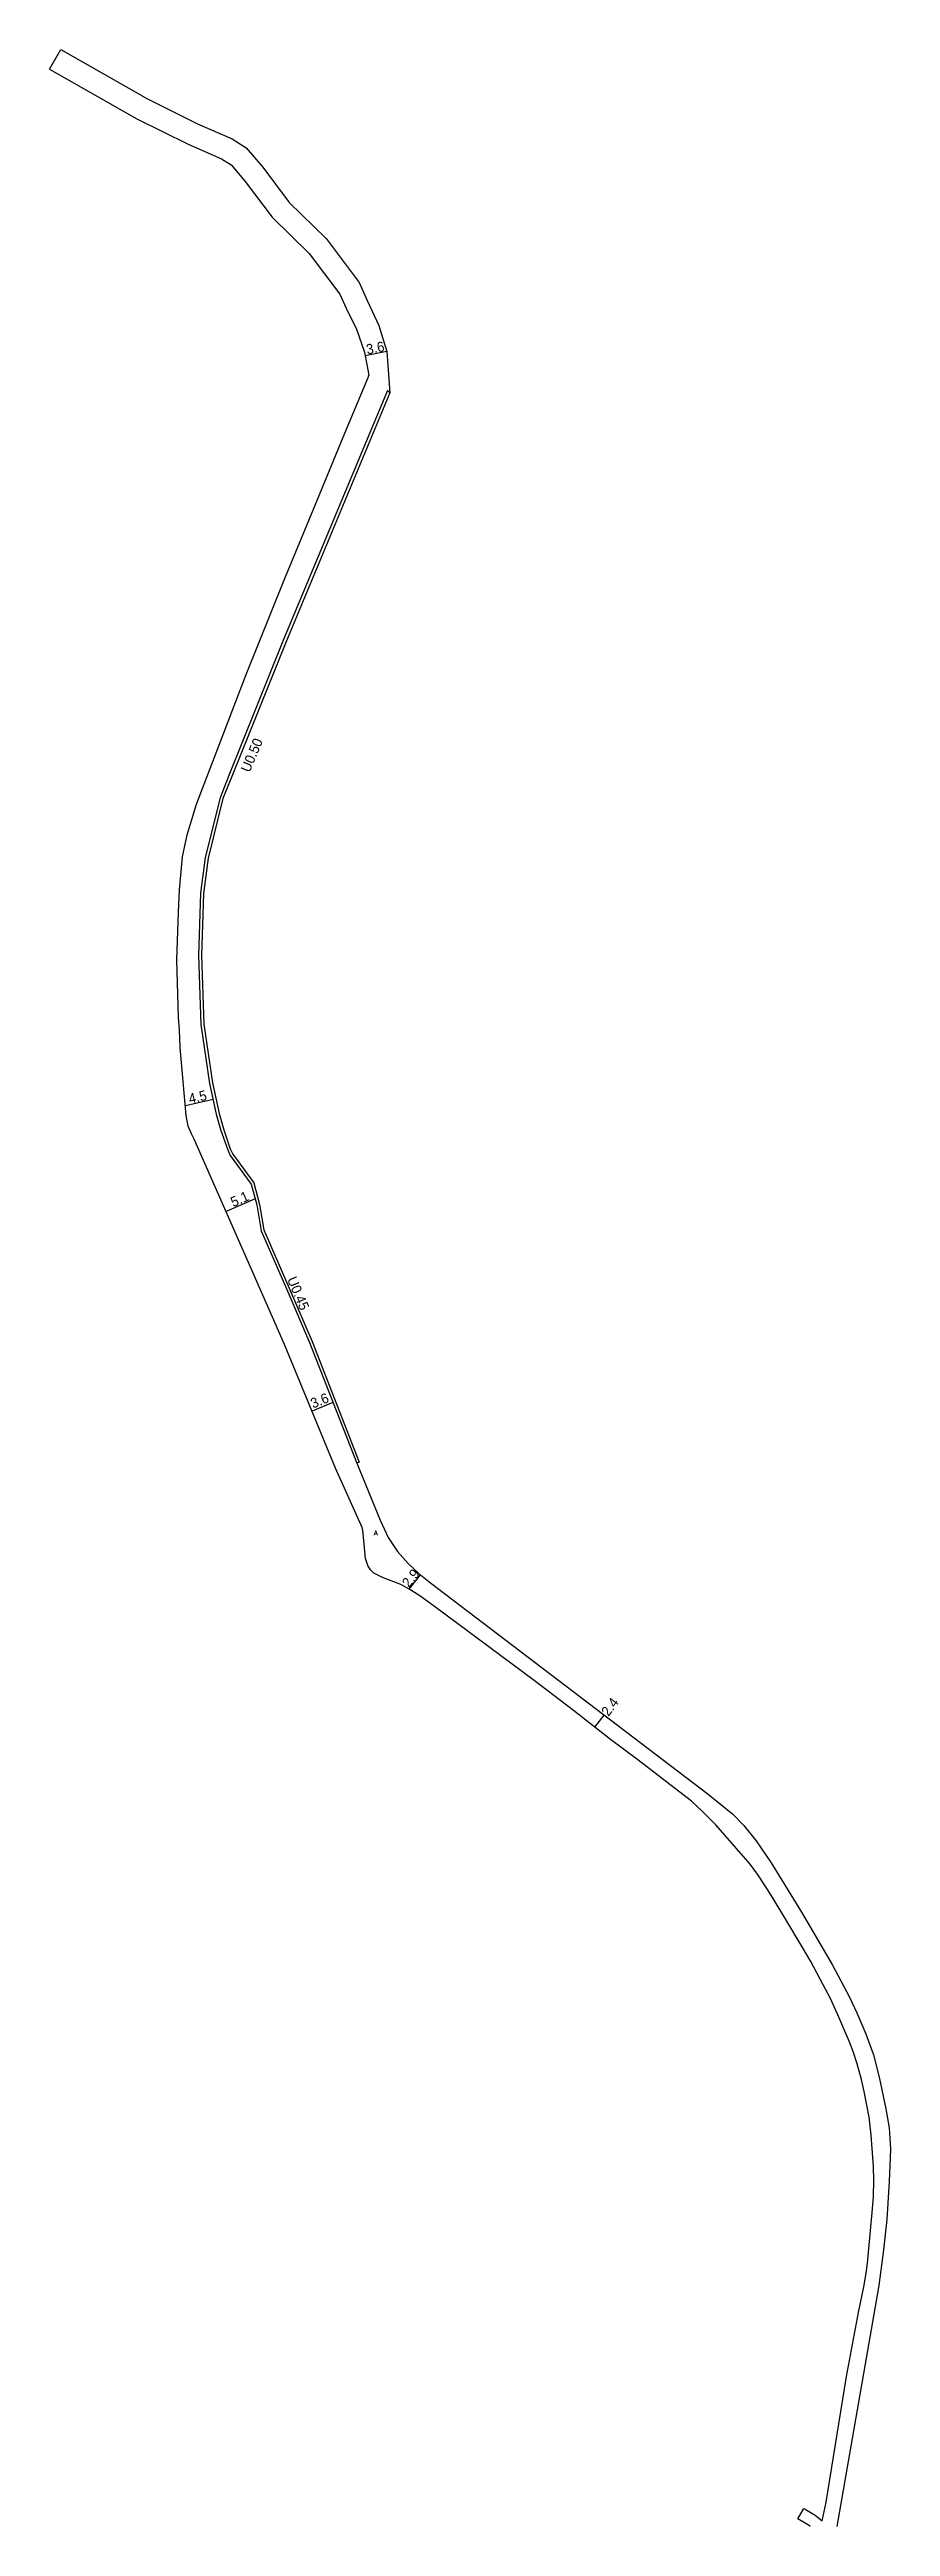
# Model space of a CAD drawing. Header units: metres. Extents: x -3200 to -2400, y -93000 to -91800.
# Drawn here: x -3190.3 to -3055.6, y -92400 to -92003.1 of the extents above; entities that cross this region are included whole.
import ezdxf

# ---------------------------------------------------------------- set-up
doc = ezdxf.new("R2010")
doc.units = ezdxf.units.M
doc.header["$LTSCALE"] = 2.5
for name, color, linetype in [('側溝・桝', 7, 'Continuous'), ('幅員', 7, 'Continuous'), ('舗装', 7, 'Continuous'), ('道路', 7, 'Continuous')]:
    doc.layers.add(name, color=color, linetype=linetype)
doc.styles.get("Standard").update_dxf_attribs({"font": ''})
doc.styles.add('YOKO_DECO', font='txt.shx', dxfattribs={"bigfont": 'extfont.shx'})
doc.styles.get('Standard').set_extended_font_data('@MS PGothic')

msp = doc.modelspace()

# ---------------------------------------------------------------- texts
at = {"layer": '側溝・桝'}
for s, rotation, p in [('U0.50', 67, (-3158.26, -92119.07)), ('U0.45', 293, (-3152.28, -92200.16))]:
    msp.add_text(s, height=1.6, rotation=rotation, dxfattribs=at).set_placement(p)
at = {"layer": '幅員'}
for s, rotation, p in [('3.6', 11, (-3139.4, -92051.99)), ('4.5', 13, (-3167.81, -92172.06)), ('5.1', 24, (-3160.84, -92188.63)), ('3.6', 22, (-3148.08, -92220.89)), ('2.9', 51, (-3132.74, -92249.68)), ('2.4', 53, (-3100.79, -92270.31))]:
    msp.add_text(s, height=1.6, rotation=rotation, dxfattribs=at).set_placement(p)
at = {"layer": '舗装', "style": 'YOKO_DECO'}
msp.add_text('A', height=0.75, dxfattribs=at).set_placement((-3138.33, -92241.18, 380.7))

# ---------------------------------------------------------------- linework, layer by layer
at = {"layer": '側溝・桝'}
for points in [[(-3136.18, -92057.78), (-3152.81, -92097.66), (-3161.56, -92119.43), (-3162.98, -92123.01), (-3165.38, -92132.61), (-3166.1, -92138.3), (-3166.42, -92148.29), (-3166.06, -92159.33), (-3164.66, -92168.8), (-3163.57, -92173.71), (-3162.86, -92176.34), (-3161.75, -92179.44), (-3161.34, -92180.36), (-3157.98, -92184.93), (-3157.1, -92188.26), (-3156.39, -92192.39), (-3152.3, -92201.79), (-3148.66, -92210.29), (-3141.09, -92229.61)], [(-3136.18, -92057.78), (-3135.78, -92058.11)]]:
    msp.add_lwpolyline(points, dxfattribs=at)
at = {"layer": '幅員'}
for points in [[(-3136.25, -92051.5), (-3139.75, -92052.2)], [(-3168.52, -92172.31), (-3164.1, -92171.33)], [(-3157.36, -92187.26), (-3161.99, -92189.3)], [(-3144.89, -92219.92), (-3148.25, -92221.31)], [(-3132.7, -92249.81), (-3130.88, -92247.55)], [(-3102.95, -92271.94), (-3101.47, -92270)]]:
    msp.add_lwpolyline(points, dxfattribs=at)
at = {"layer": '道路'}
for points in [[(-3190.27, -92006.26), (-3188.49, -92003.13)], [(-3190.27, -92006.26), (-3176.28, -92014.22), (-3168.08, -92018.31), (-3162.73, -92020.62), (-3161.21, -92021.61), (-3158.95, -92024.25), (-3154.63, -92030.01), (-3148.68, -92035.79), (-3143.8, -92042.33), (-3142.78, -92044.56), (-3141.11, -92047.95), (-3139.87, -92051.61), (-3139.14, -92055.3)], [(-3188.49, -92003.13), (-3174.58, -92011.04), (-3166.56, -92015.05), (-3161.02, -92017.44), (-3158.81, -92018.88), (-3156.14, -92022), (-3151.92, -92027.62), (-3145.97, -92033.41), (-3140.68, -92040.48), (-3139.34, -92043.43), (-3137.56, -92047.33), (-3136.25, -92051.5), (-3135.78, -92058.11)], [(-3069.51, -92397.12), (-3069.04, -92397.39), (-3067.67, -92398.2), (-3066.83, -92398.87), (-3066.54, -92399.08), (-3065.95, -92396.1), (-3062.69, -92375.97), (-3060.74, -92365.7), (-3059.84, -92361.32), (-3059.47, -92359.05), (-3059.31, -92357.8), (-3058.48, -92349.12), (-3058.34, -92347.13), (-3058.3, -92344.49), (-3058.36, -92342.35), (-3058.56, -92339.42), (-3058.71, -92337.29), (-3058.87, -92335.85), (-3059.06, -92334.42), (-3059.39, -92332.48), (-3059.85, -92330.3), (-3060.28, -92328.41), (-3060.97, -92325.85), (-3061.58, -92323.88), (-3062.26, -92322.24), (-3063.1, -92320.25), (-3064.05, -92318.01), (-3065.31, -92315.28), (-3066.4, -92313.24), (-3068.36, -92309.49), (-3069.94, -92306.88), (-3072.24, -92303.01), (-3074.59, -92299.09), (-3075.71, -92297.35), (-3076.94, -92295.51), (-3078.1, -92293.89), (-3080.27, -92291.36), (-3083.57, -92287.57), (-3084.75, -92286.38), (-3085.77, -92285.37), (-3087.51, -92283.79), (-3096.1, -92277.14), (-3100.47, -92273.89), (-3106.37, -92269.24), (-3112.68, -92264.44), (-3128.66, -92252.6), (-3130.99, -92250.89), (-3132.7, -92249.81), (-3134.03, -92249.09), (-3135.56, -92248.49), (-3136.42, -92248.15), (-3137.19, -92247.82), (-3138.35, -92247.24), (-3138.87, -92246.72), (-3139.3, -92246.04), (-3139.68, -92244.91), (-3140.05, -92240.89), (-3140.1, -92240.4), (-3140.23, -92239.92), (-3144.48, -92230.41), (-3152.67, -92210.62), (-3158.02, -92198.31), (-3167.1, -92177.72), (-3167.56, -92176.89), (-3168.09, -92175.63), (-3168.38, -92173.91), (-3169.35, -92163.05), (-3169.49, -92160.19), (-3169.63, -92158.16), (-3169.66, -92156.35), (-3169.87, -92149), (-3169.62, -92141.33), (-3169.47, -92137.79), (-3169, -92132.47), (-3168.22, -92128.95), (-3166.72, -92124.04), (-3158.8, -92103.27), (-3152.75, -92088.25), (-3147.39, -92075.22), (-3143.26, -92065.25), (-3139.25, -92055.68), (-3139.14, -92055.3)], [(-3135.78, -92058.11), (-3152.35, -92097.85), (-3161.1, -92119.61), (-3162.51, -92123.16), (-3164.89, -92132.7), (-3165.6, -92138.34), (-3165.93, -92148.29), (-3165.57, -92159.29), (-3164.18, -92168.71), (-3163.09, -92173.59), (-3162.38, -92176.21), (-3161.34, -92179.26), (-3160.95, -92180.14), (-3157.57, -92184.73), (-3156.67, -92188.16), (-3155.96, -92192.26), (-3151.89, -92201.61), (-3148.25, -92210.13), (-3140.68, -92229.45), (-3141.09, -92229.61), (-3137.35, -92238.77), (-3136.06, -92241.53), (-3134.58, -92243.81), (-3132.85, -92245.73), (-3131.17, -92247.31), (-3129.3, -92248.82), (-3084.84, -92282.66), (-3080.85, -92285.85), (-3079.09, -92287.71), (-3077.11, -92290.12), (-3074.74, -92293.66), (-3069.86, -92301.56), (-3064.97, -92309.94), (-3062.2, -92315.21), (-3061.03, -92317.69), (-3059.6, -92321.06), (-3058.36, -92324.43), (-3057.46, -92327.99), (-3056.35, -92333.06), (-3055.82, -92336.13), (-3055.64, -92339.53), (-3055.86, -92344.75), (-3056.23, -92350.84), (-3056.72, -92355.7), (-3057.49, -92361.39), (-3064.22, -92400)], [(-3070.45, -92398.76), (-3069.51, -92397.12)], [(-3068.51, -92400), (-3068.74, -92399.81), (-3070.45, -92398.76)]]:
    msp.add_lwpolyline(points, dxfattribs=at)

msp.set_redraw_order([(e.dxf.handle, doc.entitydb.next_handle()) for e in msp.query("TEXT MTEXT ATTDEF DIMENSION ARC_DIMENSION")])  # texts and dimensions are drawn at this point

doc.saveas('drawing.dxf')
